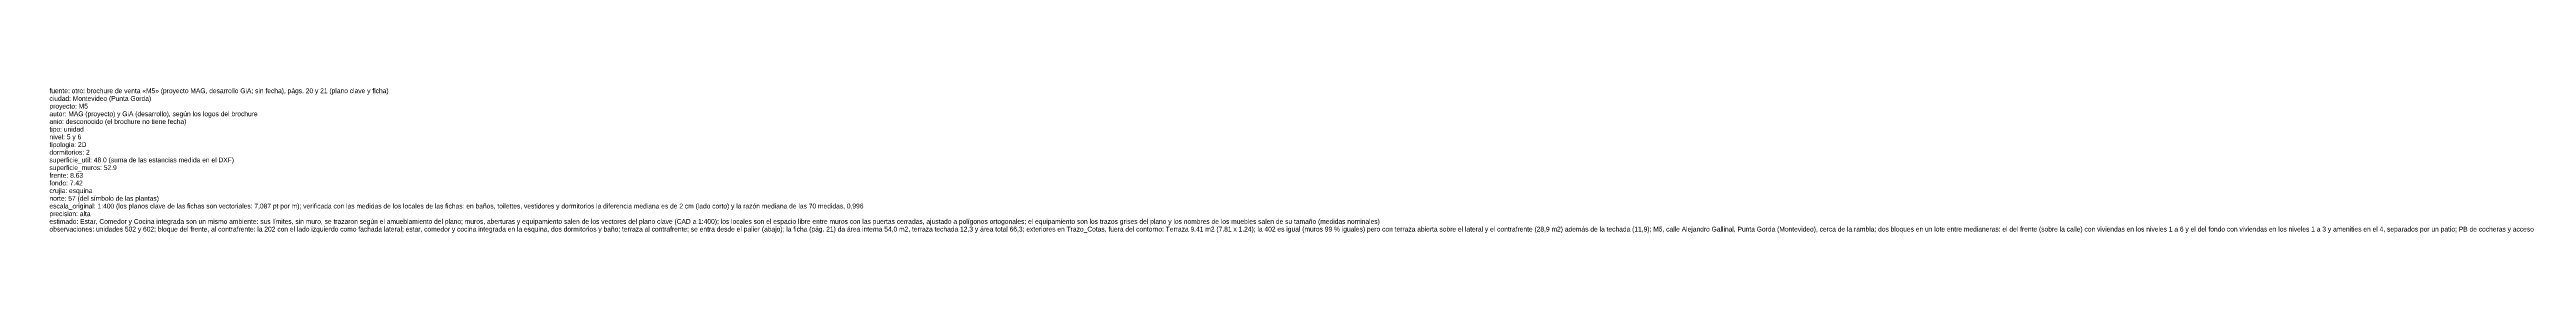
# Model space of a CAD drawing. Header units: metres. Extents: x 0 to 140, y 0 to 9.
# Drawn here: x 11.1 to 139.6, y 1.4 to 8.9 of the extents above; entities that cross this region are included whole.
import ezdxf

# ---------------------------------------------------------------- set-up
doc = ezdxf.new("R2010")
doc.units = ezdxf.units.M
doc.layers.add('Trazo_Datos', color=7, linetype='Continuous')

msp = doc.modelspace()

# ---------------------------------------------------------------- texts
at = {"layer": 'Trazo_Datos'}
for s, p in [('fuente: otro: brochure de venta «M5» (proyecto MAG, desarrollo GiA; sin fecha), págs. 20 y 21 (plano clave y ficha)', (11.13, 8.68)), ('ciudad: Montevideo (Punta Gorda)', (11.13, 8.28)), ('autor: MAG (proyecto) y GiA (desarrollo), según los logos del brochure', (11.13, 7.48)), ('proyecto: M5', (11.13, 7.88)), ('anio: desconocido (el brochure no tiene fecha)', (11.13, 7.08)), ('tipo: unidad', (11.13, 6.68)), ('nivel: 5 y 6', (11.13, 6.28)), ('tipologia: 2D', (11.13, 5.88)), ('dormitorios: 2', (11.13, 5.48)), ('superficie_util: 48.0 (suma de las estancias medida en el DXF)', (11.13, 5.08)), ('frente: 8.63', (11.13, 4.28)), ('fondo: 7.42', (11.13, 3.88)), ('superficie_muros: 52.9', (11.13, 4.68)), ('crujia: esquina', (11.13, 3.48)), ('escala_original: 1:400 (los planos clave de las fichas son vectoriales: 7,087 pt por m); verificada con las medidas de los locales de las fichas: en baños, toilettes, vestidores y dormitorios la diferencia mediana es de 2 cm (lado corto) y la razón mediana de las 70 medidas, 0,996', (11.13, 2.68)), ('norte: 57 (del símbolo de las plantas)', (11.13, 3.08)), ('estimado: Estar, Comedor y Cocina integrada son un mismo ambiente: sus límites, sin muro, se trazaron según el amueblamiento del plano; muros, aberturas y equipamiento salen de los vectores del plano clave (CAD a 1:400); los locales son el espacio libre entre muros con las puertas cerradas, ajustado a polígonos ortogonales; el equipamiento son los trazos grises del plano y los nombres de los muebles salen de su tamaño (medidas nominales)', (11.13, 1.88)), ('observaciones: unidades 502 y 602; bloque del frente, al contrafrente: la 202 con el lado izquierdo como fachada lateral; estar, comedor y cocina integrada en la esquina, dos dormitorios y baño; terraza al contrafrente; se entra desde el palier (abajo); la ficha (pág. 21) da área interna 54,0 m2, terraza techada 12,3 y área total 66,3; exteriores en Trazo_Cotas, fuera del contorno: Terraza 9.41 m2 (7.81 x 1.24); la 402 es igual (muros 99 % iguales) pero con terraza abierta sobre el lateral y el contrafrente (28,9 m2) además de la techada (11,9); M5, calle Alejandro Gallinal, Punta Gorda (Montevideo), cerca de la rambla; dos bloques en un lote entre medianeras: el del frente (sobre la calle) con viviendas en los niveles 1 a 6 y el del fondo con viviendas en los niveles 1 a 3 y amenities en el 4, separados por un patio; PB de cocheras y acceso, y subsuelo de cocheras', (11.13, 1.48)), ('precision: alta', (11.13, 2.28))]:
    msp.add_text(s, height=0.25, dxfattribs=at).set_placement(p)

doc.saveas('drawing.dxf')
